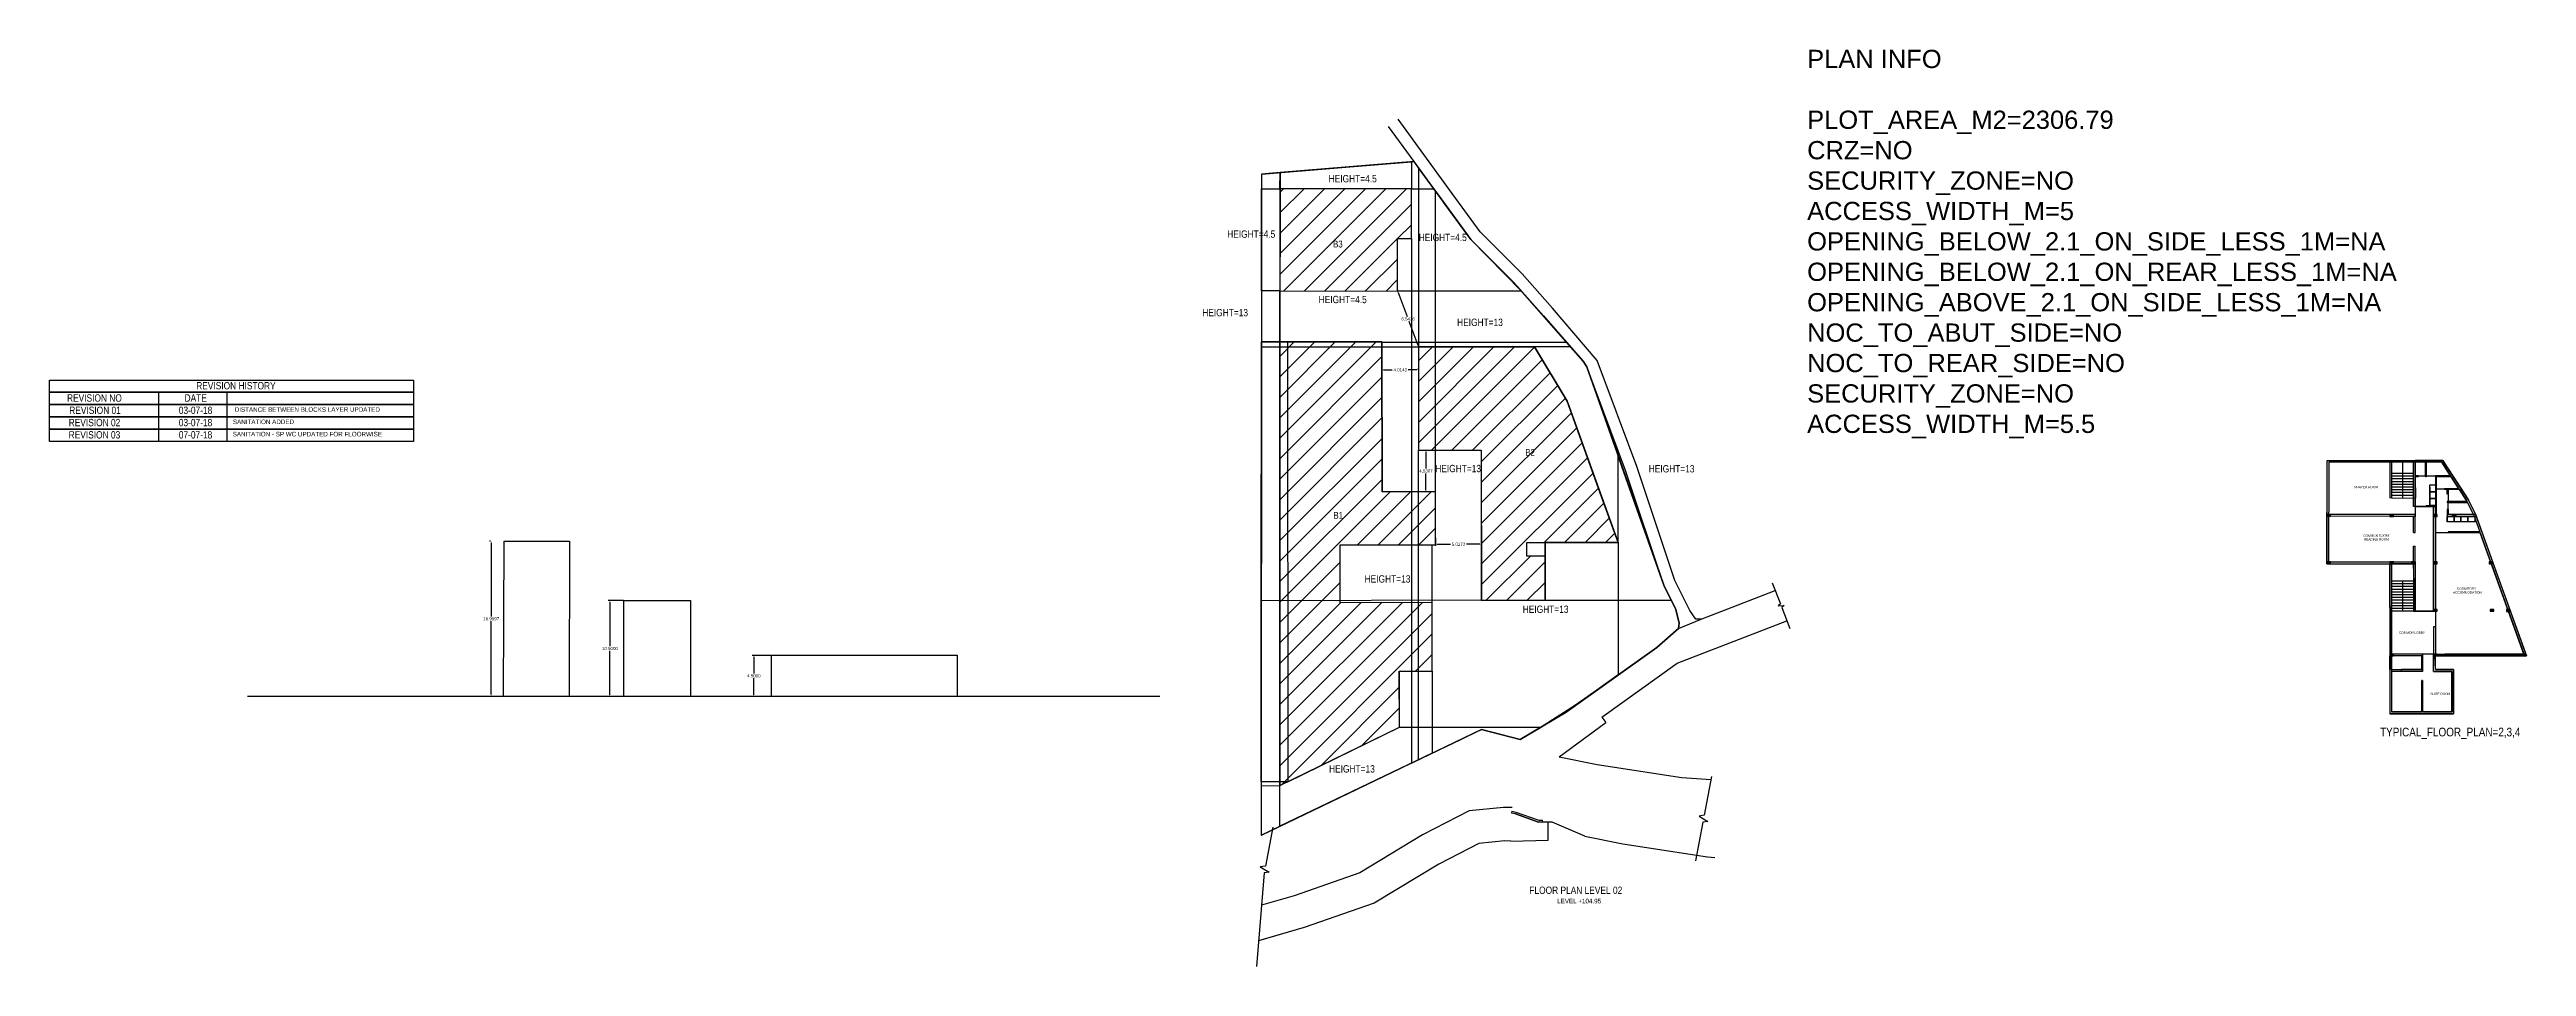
# Model space of a CAD drawing. Header units: metres. Extents: x -705149 to -704678, y -35173 to -35072.
# Drawn here: x -705148.5 to -704876.9, y -35172.8 to -35072.3 of the extents above; entities that cross this region are included whole.
import ezdxf

# ---------------------------------------------------------------- set-up
doc = ezdxf.new("R2010")
doc.units = ezdxf.units.M
doc.header["$LTSCALE"] = 1500
doc.linetypes.add('DASHED2', pattern=[0.375, 0.25, -0.125])
for name, color, linetype in [('BLK_1_HT_OF_BLDG', 7, 'Continuous'), ('BLK_1_LVL_0_BLDG_FOOT_PRINT', 7, 'Continuous'), ('BLK_1_LVL_0_FRONT_YARD', 8, 'Continuous'), ('BLK_1_LVL_0_REAR_YARD', 8, 'Continuous'), ('BLK_1_LVL_0_SIDE_YARD1', 8, 'Continuous'), ('BLK_1_LVL_0_SIDE_YARD2', 8, 'Continuous'), ('BLK_1_LVL_1_BLDG_FOOT_PRINT', 7, 'Continuous'), ('BLK_1_LVL_1_SIDE_YARD1', 8, 'Continuous'), ('BLK_2_FLR_2_BLT_UP_AREA', 7, 'Continuous'), ('BLK_2_FLR_2_SP_WC', 7, 'Continuous'), ('BLK_2_FLR_2_UNITFA', 8, 'Continuous'), ('BLK_2_FLR_2_W_C_BATH', 7, 'Continuous'), ('BLK_2_FLR_2_WASH', 1, 'Continuous'), ('BLK_2_HT_OF_BLDG', 7, 'Continuous'), ('BLK_2_LVL_0_BLDG_FOOT_PRINT', 7, 'Continuous'), ('BLK_2_LVL_0_FRONT_YARD', 8, 'Continuous'), ('BLK_2_LVL_0_REAR_YARD', 8, 'Continuous'), ('BLK_2_LVL_0_SIDE_YARD1', 8, 'Continuous'), ('BLK_2_LVL_0_SIDE_YARD2', 8, 'Continuous'), ('BLK_3_HT_OF_BLDG', 1, 'Continuous'), ('BLK_3_LVL_0_BLDG_FOOT_PRINT', 7, 'Continuous'), ('BLK_3_LVL_0_FRONT_YARD', 8, 'Continuous'), ('BLK_3_LVL_0_REAR_YARD', 8, 'Continuous'), ('BLK_3_LVL_0_SIDE_YARD1', 8, 'Continuous'), ('BLK_3_LVL_0_SIDE_YARD2', 8, 'Continuous'), ('DIST_BETWEEN_BLK_1_BLK_2', 50, 'Continuous'), ('DIST_BETWEEN_BLK_2_BLK_3', 114, 'Continuous'), ('Lines', 7, 'Continuous'), ('PLAN_INFO', 95, 'Continuous'), ('PLOT_BOUNDARY', 70, 'Continuous'), ('WALL', 7, 'Continuous'), ('walls', 50, 'Continuous')]:
    doc.layers.add(name, color=color, linetype=linetype)
doc.styles.add('style4', font='arial.ttf', dxfattribs={"height": 100})
doc.dimstyles.get("Standard").update_dxf_attribs({"dimtxt": 0.35, "dimasz": 0.18, "dimexe": 0.18, "dimexo": 0.0625, "dimgap": 0.09, "dimtad": 0, "dimtih": 1, "dimtoh": 1, "dimdec": 4, "dimzin": 0, "dimdsep": 46, "dimtxsty": 'Standard', "dimcen": 0.09, "dimadec": 0, "dimazin": 0, "dimtfac": 1, "dimtdec": 4, "dimtofl": 0, "dimtmove": 0, "dimatfit": 3, "dimfxl": 1, "dimtolj": 1, "dimtzin": 0, "dimarcsym": 0})

msp = doc.modelspace()

# ---------------------------------------------------------------- texts
at = {"linetype": 'Continuous', "width": 14.9361857, "attachment_point": 1, "style": 'style4'}
for s, insert, char_height in [('\\pi4.51857;{\\fArial Narrow|b0|i0|c0|p34;REVISION NO}', (-705151.14604, -35110.10138, 101), 0.8), ('\\pi6.3052;{\\fArial Narrow|b0|i0|c0|p34;DATE}', (-705140.04212, -35110.10138, 101), 0.8), ('\\pi3.15322;{\\fArial Narrow|b0|i0|c0|p34;REVISION HISTORY}', (-705135.61083, -35108.75453, 101), 0.8), ('\\pi4.70084;{\\fArial Narrow|b0|i0|c0|p34;REVISION 02}', (-705151.14604, -35112.79508, 101), 0.8), ('\\pi4.76141;{\\fArial Narrow|b0|i0|c0|p34;REVISION 01}', (-705151.14604, -35111.44823, 101), 0.8), ('\\pi5.673;{\\fArial Narrow|b0|i0|c0|p34;03-07-18}', (-705140.04212, -35111.44823, 101), 0.8), ('\\pi5.673;{\\fArial Narrow|b0|i0|c0|p34;03-07-18}', (-705140.04212, -35112.79508, 101), 0.8), ('\\pi4.69661;{\\fArial Narrow|b0|i0|c0|p34;SANITATION ADDED}', (-705133.13103, -35112.86525, 101), 0.5), ('\\pi0.85435;{\\fArial Narrow|b0|i0|c0|p34;DISTANCE BETWEEN BLOCKS LAYER UPDATED}', (-705129.08938, -35111.5184, 101), 0.5), ('\\pi4.69838;{\\fArial Narrow|b0|i0|c0|p34;REVISION 03}', (-705151.14604, -35114.14193, 101), 0.8), ('\\pi5.673;{\\fArial Narrow|b0|i0|c0|p34;07-07-18}', (-705140.04212, -35114.14193, 101), 0.8), ('\\pi0.65465;{\\fArial Narrow|b0|i0|c0|p34;SANITATION - SP WC UPDATED FOR FLOORWISE}', (-705129.1158, -35114.2121, 101), 0.5)]:
    msp.add_mtext(s, dxfattribs=dict(at, insert=insert, char_height=char_height))
at = {"layer": 'BLK_1_LVL_0_FRONT_YARD', "linetype": 'Continuous', "insert": (-705013.2366, -35150.76621, 4.90614), "char_height": 0.8, "width": 14.9361857, "attachment_point": 1, "style": 'style4'}
msp.add_mtext('\\pi5.0168;{\\fArial Narrow|b0|i0|c0|p34;HEIGHT=13}', dxfattribs=at)
at = {"layer": 'BLK_1_LVL_0_REAR_YARD', "linetype": 'Continuous', "insert": (-705027.14023, -35100.74025, 4.90614), "char_height": 0.8, "width": 14.9361857, "attachment_point": 1, "style": 'style4'}
msp.add_mtext('\\pi5.0168;{\\fArial Narrow|b0|i0|c0|p34;HEIGHT=13}', dxfattribs=at)
at = {"layer": 'BLK_1_LVL_0_SIDE_YARD2', "linetype": 'Continuous', "insert": (-705009.33106, -35129.93896, 4.90614), "char_height": 0.8, "width": 14.9361857, "attachment_point": 1, "style": 'style4'}
msp.add_mtext('\\pi5.0168;{\\fArial Narrow|b0|i0|c0|p34;HEIGHT=13}', dxfattribs=at)
at = {"layer": 'BLK_2_FLR_2_BLT_UP_AREA', "color": 3, "linetype": 'Continuous', "insert": (-704892.76724, -35146.65377, 101), "char_height": 0.95, "width": 14.9361857, "attachment_point": 1, "style": 'style4'}
msp.add_mtext('\\pi-0.18861;{\\fArial Narrow|b0|i0|c0|p34;TYPICAL_FLOOR_PLAN=2,3,4}', dxfattribs=at)
at = {"layer": 'BLK_2_LVL_0_FRONT_YARD', "linetype": 'Continuous', "insert": (-704991.99242, -35133.2643, 4.90614), "char_height": 0.8, "width": 14.9361857, "attachment_point": 1, "style": 'style4'}
msp.add_mtext('\\pi5.0168;{\\fArial Narrow|b0|i0|c0|p34;HEIGHT=13}', dxfattribs=at)
at = {"layer": 'BLK_2_LVL_0_REAR_YARD', "linetype": 'Continuous', "insert": (-704999.19079, -35101.80522, 101.10816), "char_height": 0.8, "width": 14.9361857, "attachment_point": 1, "style": 'style4'}
msp.add_mtext('\\pi5.0168;{\\fArial Narrow|b0|i0|c0|p34;HEIGHT=13}', dxfattribs=at)
at = {"layer": 'BLK_2_LVL_0_SIDE_YARD1', "linetype": 'Continuous', "insert": (-705001.58557, -35117.83588, 4.90614), "char_height": 0.8, "width": 14.9361857, "attachment_point": 1, "style": 'style4'}
msp.add_mtext('\\pi5.0168;{\\fArial Narrow|b0|i0|c0|p34;HEIGHT=13}', dxfattribs=at)
at = {"layer": 'BLK_2_LVL_0_SIDE_YARD2', "linetype": 'Continuous', "insert": (-704978.1713, -35117.86064, 101.10816), "char_height": 0.8, "width": 14.9361857, "attachment_point": 1, "style": 'style4'}
msp.add_mtext('\\pi5.0168;{\\fArial Narrow|b0|i0|c0|p34;HEIGHT=13}', dxfattribs=at)
at = {"layer": 'BLK_3_LVL_0_FRONT_YARD', "linetype": 'Continuous', "insert": (-705014.24287, -35099.30302, 101.10816), "char_height": 0.8, "width": 14.9361857, "attachment_point": 1, "style": 'style4'}
msp.add_mtext('\\pi4.88665;{\\fArial Narrow|b0|i0|c0|p34;HEIGHT=4.5}', dxfattribs=at)
at = {"layer": 'BLK_3_LVL_0_REAR_YARD', "linetype": 'Continuous', "insert": (-705013.14629, -35086.05275, 101.10816), "char_height": 0.8, "width": 14.9361857, "attachment_point": 1, "style": 'style4'}
msp.add_mtext('\\pi4.88665;{\\fArial Narrow|b0|i0|c0|p34;HEIGHT=4.5}', dxfattribs=at)
at = {"layer": 'BLK_3_LVL_0_SIDE_YARD1', "linetype": 'Continuous', "insert": (-705024.27921, -35092.12997, 101.10816), "char_height": 0.8, "width": 14.9361857, "attachment_point": 1, "style": 'style4'}
msp.add_mtext('\\pi4.88665;{\\fArial Narrow|b0|i0|c0|p34;HEIGHT=4.5}', dxfattribs=at)
at = {"layer": 'BLK_3_LVL_0_SIDE_YARD2', "linetype": 'Continuous', "insert": (-705003.27358, -35092.4952, 197.59896), "char_height": 0.8, "width": 14.9361857, "attachment_point": 1, "style": 'style4'}
msp.add_mtext('\\pi4.88665;{\\fArial Narrow|b0|i0|c0|p34;HEIGHT=4.5}', dxfattribs=at)
at = {"layer": 'PLAN_INFO', "insert": (-704955.78526, -35072.32457, 101), "char_height": 2, "attachment_point": 1}
msp.add_mtext_dynamic_manual_height_columns('{\\fArial Baltic|b0|i0|c0|p34;PLAN INFO\\P\\PPLOT_AREA_M2=2306.79\\PCRZ=NO\\PSECURITY_ZONE=NO\\PACCESS_WIDTH_M=5\\POPENING_BELOW_2.1_ON_SIDE_LESS_1M=NA\\POPENING_BELOW_2.1_ON_REAR_LESS_1M=NA\\POPENING_ABOVE_2.1_ON_SIDE_LESS_1M=NA\\PNOC_TO_ABUT_SIDE=NO\\PNOC_TO_REAR_SIDE=NO\\PSECURITY_ZONE=NO\\PACCESS_WIDTH_M=5.5}', width=19.3624973, gutter_width=12.5, heights=[0], dxfattribs=at)
at = {"layer": 'WALL', "color": 2, "attachment_point": 1, "style": 'style4'}
for s, insert, char_height, width in [('\\pi1.53057;{\\fArial Narrow|b0|i0|c0|p34;\\H0.625x;B3}', (-705009.31022, -35093.24295, 101.10816), 1.2, 4.0076022), ('\\pi1.53288;{\\fArial Narrow|b0|i0|c0|p34;\\H0.625x;B2}', (-704988.2333, -35116.09013, 101.10816), 1.2, 4.0076022), ('\\pi0.64356;{\\fArial Narrow|b0|i0|c0|p34;PRAYER ROOM}', (-704896.40093, -35120.14165, 100.81455), 0.25, 3.3916603), ('\\pi1.58966;{\\fArial Narrow|b0|i0|c0|p34;\\H0.625x;B1}', (-705009.33167, -35122.98857, 101.10816), 1.2, 4.0076022), ('\\pi0.50927;{\\fArial Narrow|b0|i0|c0|p34;COMMON ROOM/\\P\\pi0.57995;READING ROOM}', (-704895.29736, -35125.46586, 100.81455), 0.25, 3.3916603), ('\\pi0.83268;{\\fArial Narrow|b0|i0|c0|p34;DORMITORY  \\P\\pi0.4032;ACCOMMODATION}', (-704885.33702, -35131.27835, 100.8355), 0.25, 3.3916603), ('\\pi0.51822;{\\fArial Narrow|b0|i0|c0|p34;COMMON LOBBY}', (-704891.38685, -35136.0984, 100.81455), 0.25, 3.3916603), ('\\pi0.80608;{\\fArial Narrow|b0|i0|c0|p34;SUITE ROOM}', (-704888.24611, -35142.82706, 100.81455), 0.25, 3.3916603), ('\\pi2.43699;{\\fArial Narrow|b0|i0|c0|p34;FLOOR PLAN LEVEL 02\\P\\pi5.486;\\H0.625x;LEVEL +104.95}', (-704988.68829, -35164.07601, 101.10816), 0.8, 14.9361857)]:
    msp.add_mtext(s, dxfattribs=dict(at, insert=insert, char_height=char_height, width=width))

# ---------------------------------------------------------------- blocks, each defined once
blk = doc.blocks.new('*D40')
at = {"layer": 'BLK_1_HT_OF_BLDG', "color": 0, "lineweight": -2, "transparency": 16777216}
for p, q in [((-705100.18, -35126.21), (-705100.29, -35126.21)), ((-705100.11, -35126.39), (-705100.11, -35134.45)), ((-705100.11, -35143.03), (-705100.11, -35134.98)), ((-705105.6, -35143.21), (-705099.93, -35143.21))]:
    blk.add_line(p, q, dxfattribs=at)
at = {"layer": 'BLK_1_HT_OF_BLDG', "color": 0, "transparency": 16777216}
for points in [[(-705100.14, -35126.39), (-705100.08, -35126.39), (-705100.11, -35126.21)], [(-705100.14, -35143.03), (-705100.08, -35143.03), (-705100.11, -35143.21)]]:
    blk.add_solid(points, dxfattribs=at)
at = {"layer": 'Defpoints', "color": 0, "transparency": 16777216}
for p in [(-705100.11, -35126.21), (-705105.66, -35143.21), (-705100.11, -35143.21)]:
    blk.add_point(p, dxfattribs=at)
at = {"layer": 'BLK_1_HT_OF_BLDG', "color": 0, "transparency": 16777216, "insert": (-705100.11, -35134.71), "char_height": 0.35, "attachment_point": 5}
blk.add_mtext('\\A1;16.9997', dxfattribs=at)
blk = doc.blocks.new('*D41')
at = {"layer": 'BLK_2_HT_OF_BLDG', "color": 0, "linetype": 'Continuous', "lineweight": -2, "transparency": 16777216}
for p, q in [((-705085.61, -35132.72), (-705087.27, -35132.72)), ((-705087.09, -35132.9), (-705087.09, -35137.7)), ((-705087.09, -35143.04), (-705087.09, -35138.23)), ((-705085.61, -35143.22), (-705087.27, -35143.22))]:
    blk.add_line(p, q, dxfattribs=at)
at = {"layer": 'BLK_2_HT_OF_BLDG', "color": 0, "linetype": 'Continuous', "transparency": 16777216}
for points in [[(-705087.12, -35132.9), (-705087.06, -35132.9), (-705087.09, -35132.72)], [(-705087.12, -35143.04), (-705087.06, -35143.04), (-705087.09, -35143.22)]]:
    blk.add_solid(points, dxfattribs=at)
at = {"layer": 'Defpoints', "color": 0, "linetype": 'Continuous', "transparency": 16777216}
for p in [(-705085.55, -35132.72), (-705087.09, -35143.22), (-705085.55, -35143.22)]:
    blk.add_point(p, dxfattribs=at)
at = {"layer": 'BLK_2_HT_OF_BLDG', "color": 0, "linetype": 'Continuous', "transparency": 16777216, "insert": (-705087.09, -35137.97), "char_height": 0.35, "attachment_point": 5}
blk.add_mtext('\\A1;10.5000', dxfattribs=at)
blk = doc.blocks.new('*D42')
at = {"layer": 'BLK_3_HT_OF_BLDG', "color": 0, "linetype": 'Continuous', "lineweight": -2, "transparency": 16777216}
for p, q in [((-705069.44, -35138.72), (-705071.48, -35138.72)), ((-705071.3, -35138.9), (-705071.3, -35140.7)), ((-705069.44, -35143.22), (-705071.48, -35143.22)), ((-705071.3, -35143.04), (-705071.3, -35141.23))]:
    blk.add_line(p, q, dxfattribs=at)
at = {"layer": 'BLK_3_HT_OF_BLDG', "color": 0, "linetype": 'Continuous', "transparency": 16777216}
for points in [[(-705071.33, -35138.9), (-705071.27, -35138.9), (-705071.3, -35138.72)], [(-705071.33, -35143.04), (-705071.27, -35143.04), (-705071.3, -35143.22)]]:
    blk.add_solid(points, dxfattribs=at)
at = {"layer": 'Defpoints', "color": 0, "linetype": 'Continuous', "transparency": 16777216}
for p in [(-705069.37, -35138.72), (-705071.3, -35143.22), (-705069.37, -35143.22)]:
    blk.add_point(p, dxfattribs=at)
at = {"layer": 'BLK_3_HT_OF_BLDG', "color": 0, "linetype": 'Continuous', "transparency": 16777216, "insert": (-705071.3, -35140.97), "char_height": 0.35, "attachment_point": 5}
blk.add_mtext('\\A1;4.5000', dxfattribs=at)
blk = doc.blocks.new('*D43')
at = {"layer": 'Defpoints', "color": 0, "linetype": 'Continuous', "transparency": 16777216}
for p in [(-705002.42, -35107.41), (-704998.4, -35107.42, 0.11), (-704998.4, -35107.42)]:
    blk.add_point(p, dxfattribs=at)
at = {"layer": 'DIST_BETWEEN_BLK_1_BLK_2', "color": 0, "linetype": 'Continuous', "lineweight": -2, "transparency": 16777216}
for p, q in [((-705002.42, -35107.48), (-705002.42, -35107.6)), ((-705002.24, -35107.42), (-705001.29, -35107.42)), ((-704998.58, -35107.42), (-704999.53, -35107.42)), ((-704998.4, -35107.36), (-704998.4, -35107.24))]:
    blk.add_line(p, q, dxfattribs=at)
at = {"layer": 'DIST_BETWEEN_BLK_1_BLK_2', "color": 0, "linetype": 'Continuous', "transparency": 16777216}
for points in [[(-705002.24, -35107.39), (-705002.24, -35107.45), (-705002.42, -35107.42)], [(-704998.58, -35107.39), (-704998.58, -35107.45), (-704998.4, -35107.42)]]:
    blk.add_solid(points, dxfattribs=at)
at = {"layer": 'DIST_BETWEEN_BLK_1_BLK_2', "color": 0, "linetype": 'Continuous', "transparency": 16777216, "insert": (-705000.41, -35107.42), "char_height": 0.35, "attachment_point": 5}
blk.add_mtext('\\A1;4.0143', dxfattribs=at)
blk = doc.blocks.new('*D44')
at = {"layer": 'Defpoints', "color": 0, "linetype": 'Continuous', "transparency": 16777216}
for p in [(-705000.71, -35098.78, 0.11), (-704998.4, -35104.9, 0.11), (-704998.4, -35104.9)]:
    blk.add_point(p, dxfattribs=at)
at = {"layer": 'DIST_BETWEEN_BLK_2_BLK_3', "color": 0, "linetype": 'Continuous', "lineweight": -2, "transparency": 16777216}
for p, q in [((-705000.65, -35098.75), (-705000.54, -35098.71)), ((-705000.65, -35098.95), (-704999.65, -35101.57)), ((-704998.46, -35104.73), (-704999.45, -35102.1)), ((-704998.34, -35104.88), (-704998.23, -35104.84))]:
    blk.add_line(p, q, dxfattribs=at)
at = {"layer": 'DIST_BETWEEN_BLK_2_BLK_3', "color": 0, "linetype": 'Continuous', "transparency": 16777216}
for points in [[(-705000.62, -35098.93), (-705000.68, -35098.96), (-705000.71, -35098.78)], [(-704998.43, -35104.72), (-704998.49, -35104.74), (-704998.4, -35104.9)]]:
    blk.add_solid(points, dxfattribs=at)
at = {"layer": 'DIST_BETWEEN_BLK_2_BLK_3', "color": 0, "linetype": 'Continuous', "transparency": 16777216, "insert": (-704999.55, -35101.84), "char_height": 0.35, "attachment_point": 5}
blk.add_mtext('\\A1;6.5476', dxfattribs=at)
blk = doc.blocks.new('*D46')
at = {"layer": 'Defpoints', "color": 0, "linetype": 'Continuous', "transparency": 16777216}
for p in [(-704998.43, -35116.24, 0.11), (-704998.43, -35120.77), (-704997.59, -35120.77)]:
    blk.add_point(p, dxfattribs=at)
at = {"layer": 'DIST_BETWEEN_BLK_1_BLK_2', "color": 0, "linetype": 'Continuous', "lineweight": -2, "transparency": 16777216}
for p, q in [((-704998.36, -35116.24), (-704997.41, -35116.24)), ((-704997.59, -35116.42), (-704997.59, -35118.24)), ((-704997.59, -35120.59), (-704997.59, -35118.77)), ((-704998.36, -35120.77), (-704997.41, -35120.77))]:
    blk.add_line(p, q, dxfattribs=at)
at = {"layer": 'DIST_BETWEEN_BLK_1_BLK_2', "color": 0, "linetype": 'Continuous', "transparency": 16777216}
for points in [[(-704997.62, -35116.42), (-704997.56, -35116.42), (-704997.59, -35116.24)], [(-704997.62, -35120.59), (-704997.56, -35120.59), (-704997.59, -35120.77)]]:
    blk.add_solid(points, dxfattribs=at)
at = {"layer": 'DIST_BETWEEN_BLK_1_BLK_2', "color": 0, "linetype": 'Continuous', "transparency": 16777216, "insert": (-704997.59, -35118.5), "char_height": 0.35, "attachment_point": 5}
blk.add_mtext('\\A1;4.5307', dxfattribs=at)
blk = doc.blocks.new('*D47')
at = {"layer": 'Defpoints', "color": 0, "linetype": 'Continuous', "transparency": 16777216}
for p in [(-704996.54, -35125.79, 0.11), (-704991.52, -35125.79), (-704991.52, -35126.54)]:
    blk.add_point(p, dxfattribs=at)
at = {"layer": 'DIST_BETWEEN_BLK_1_BLK_2', "color": 0, "linetype": 'Continuous', "lineweight": -2, "transparency": 16777216}
for p, q in [((-704996.54, -35125.85), (-704996.54, -35126.72)), ((-704996.36, -35126.54), (-704994.91, -35126.54)), ((-704991.7, -35126.54), (-704993.15, -35126.54)), ((-704991.52, -35125.85), (-704991.52, -35126.72))]:
    blk.add_line(p, q, dxfattribs=at)
at = {"layer": 'DIST_BETWEEN_BLK_1_BLK_2', "color": 0, "linetype": 'Continuous', "transparency": 16777216}
for points in [[(-704996.36, -35126.51), (-704996.36, -35126.57), (-704996.54, -35126.54)], [(-704991.7, -35126.51), (-704991.7, -35126.57), (-704991.52, -35126.54)]]:
    blk.add_solid(points, dxfattribs=at)
at = {"layer": 'DIST_BETWEEN_BLK_1_BLK_2', "color": 0, "linetype": 'Continuous', "transparency": 16777216, "insert": (-704994.03, -35126.54), "char_height": 0.35, "attachment_point": 5}
blk.add_mtext('\\A1;5.0173', dxfattribs=at)

# ---------------------------------------------------------------- dimensions: what is measured, and where the dimension line sits
at = {"layer": 'BLK_1_HT_OF_BLDG'}
dim = msp.add_linear_dim(base=(-705100.11471, -35143.21138, 101), p1=(-705100.11471, -35126.21171, 101), p2=(-705105.66027, -35143.21138, 101), angle=90, dimstyle='Standard', dxfattribs=at)
dim.commit()
dim.dimension.update_dxf_attribs({"geometry": '*D40', "text_midpoint": (-705100.11471, -35134.71155, 101)})
at = {"layer": 'BLK_2_HT_OF_BLDG', "linetype": 'Continuous'}
dim = msp.add_linear_dim(base=(-705087.09256, -35143.2168, 101), p1=(-705085.55007, -35132.7168, 101), p2=(-705085.55007, -35143.2168, 101), angle=90, dimstyle='Standard', dxfattribs=at)
dim.commit()
dim.dimension.update_dxf_attribs({"geometry": '*D41', "text_midpoint": (-705087.09256, -35137.9668, 101)})
at = {"layer": 'BLK_3_HT_OF_BLDG', "linetype": 'Continuous'}
dim = msp.add_linear_dim(base=(-705071.29912, -35143.2168, 101), p1=(-705069.37412, -35138.7168, 101), p2=(-705069.37412, -35143.2168, 101), angle=90, dimstyle='Standard', dxfattribs=at)
dim.commit()
dim.dimension.update_dxf_attribs({"geometry": '*D42', "text_midpoint": (-705071.29912, -35140.9668, 101)})
at = {"layer": 'DIST_BETWEEN_BLK_1_BLK_2', "linetype": 'Continuous'}
for base, p1, p2, picture, middle in [((-704998.40182, -35107.42424, 101), (-705002.4161, -35107.41344, 101), (-704998.40182, -35107.42425, 101.10816), '*D43', (-705000.40896, -35107.42424, 101)), ((-704991.51971, -35126.53606, 101), (-704996.53698, -35125.78515, 101.10816), (-704991.51971, -35125.78543, 101), '*D47', (-704994.02835, -35126.53606, 101))]:
    dim = msp.add_linear_dim(base=base, p1=p1, p2=p2, dimstyle='Standard', dxfattribs=at)
    dim.commit()
    dim.dimension.update_dxf_attribs({"geometry": picture, "text_midpoint": middle})
dim = msp.add_linear_dim(base=(-704997.59486, -35120.76907, 101), p1=(-704998.42556, -35116.23838, 101.10816), p2=(-704998.42585, -35120.76907, 101), angle=90, dimstyle='Standard', dxfattribs=at)
dim.commit()
dim.dimension.update_dxf_attribs({"geometry": '*D46', "text_midpoint": (-704997.59486, -35118.50373, 101)})
at = {"layer": 'DIST_BETWEEN_BLK_2_BLK_3', "linetype": 'Continuous'}
dim = msp.add_aligned_dim(p1=(-705000.71265, -35098.77669, 101.10816), p2=(-704998.39502, -35104.90042, 101.10816), distance=0, dimstyle='Standard', dxfattribs=at)
dim.commit()
dim.dimension.update_dxf_attribs({"geometry": '*D44', "text_midpoint": (-704999.55384, -35101.83856, 101)})

# ---------------------------------------------------------------- hatches: boundary and pattern name
at = {"linetype": 'Continuous'}
h = msp.add_hatch(dxfattribs=at)
h.set_pattern_fill('ANSI31', color=4, scale=0.5)
h.set_pattern_definition([(45, (-704311.2091, -35137.6589), (-1.122532, 1.122532), [])])
h.paths.add_polyline_path([(-705013.63226, -35104.3401), (-705013.61012, -35153.00607), (-705000.50819, -35146.61244), (-705000.51812, -35140.44141), (-704996.91412, -35140.44327), (-704996.92031, -35132.93727), (-705006.99772, -35132.95911), (-705007.00773, -35126.58382), (-704996.53144, -35126.59967), (-704996.54933, -35120.74003), (-705002.41028, -35120.77961), (-705002.41721, -35104.35134)])
h.paths.add_polyline_path([(-704998.39502, -35104.90042), (-704998.42779, -35116.23838), (-704996.54965, -35116.23851), (-704991.51918, -35116.23883), (-704991.52009, -35132.6865), (-704984.52009, -35132.6865), (-704984.52009, -35127.83854), (-704986.52006, -35127.83837), (-704986.51667, -35126.33819), (-704976.52778, -35126.3376), (-704978.323, -35121.35107), (-704982.10737, -35110.83934), (-704985.69809, -35104.90042)])
h.paths.add_polyline_path([(-705013.60284, -35087.56192), (-705013.63481, -35098.73973), (-705000.71265, -35098.77669), (-705000.71279, -35094.52391), (-705000.71248, -35093.0231), (-704999.19079, -35093.02305), (-704999.19097, -35087.56145)])
at = {"layer": 'walls', "linetype": 'Continuous'}
h = msp.add_hatch(color=3, dxfattribs=at)
h.dxf.hatch_style = 1
h.paths.add_polyline_path([(-704898.78216, -35123.46371), (-704898.38216, -35123.46371), (-704898.38216, -35123.26371), (-704898.78216, -35123.26371)])
h = msp.add_hatch(color=3, dxfattribs=at)
h.dxf.hatch_style = 1
h.paths.add_polyline_path([(-704891.88819, -35123.48363), (-704891.48819, -35123.48363), (-704891.48819, -35123.28363), (-704891.88819, -35123.28363)])
h = msp.add_hatch(color=3, dxfattribs=at)
h.dxf.hatch_style = 1
h.paths.add_polyline_path([(-704887.08821, -35123.48393), (-704886.68821, -35123.48393), (-704886.68821, -35123.28393), (-704887.08821, -35123.28393)])
h = msp.add_hatch(color=3, dxfattribs=at)
h.dxf.hatch_style = 1
h.paths.add_polyline_path([(-704885.00077, -35123.48409), (-704884.60077, -35123.48409), (-704884.60077, -35123.28409), (-704885.00077, -35123.28409)])
h = msp.add_hatch(color=3, dxfattribs=at)
h.dxf.hatch_style = 1
h.paths.add_polyline_path([(-704898.79674, -35128.66318), (-704898.39674, -35128.66318), (-704898.39674, -35128.46318), (-704898.79674, -35128.46318)])
h = msp.add_hatch(color=3, dxfattribs=at)
h.dxf.hatch_style = 1
h.paths.add_polyline_path([(-704891.88819, -35128.68314), (-704891.48819, -35128.68314), (-704891.48819, -35128.48314), (-704891.88819, -35128.48314)])
h = msp.add_hatch(color=3, dxfattribs=at)
h.dxf.hatch_style = 1
h.paths.add_polyline_path([(-704889.48821, -35128.68333), (-704889.08821, -35128.68333), (-704889.08821, -35128.48333), (-704889.48821, -35128.48333)])
h = msp.add_hatch(color=3, dxfattribs=at)
h.dxf.hatch_style = 1
h.paths.add_polyline_path([(-704887.08821, -35128.68345), (-704886.68821, -35128.68345), (-704886.68821, -35128.48345), (-704887.08821, -35128.48345)])
h = msp.add_hatch(color=3, dxfattribs=at)
h.dxf.hatch_style = 1
h.paths.add_polyline_path([(-704881.00423, -35128.68387), (-704880.60423, -35128.68387), (-704880.60423, -35128.48387), (-704881.00423, -35128.48387)])
h = msp.add_hatch(color=3, dxfattribs=at)
h.dxf.hatch_style = 1
h.paths.add_polyline_path([(-704891.68868, -35133.88315), (-704891.68868, -35133.48315), (-704891.88868, -35133.48315), (-704891.88868, -35133.88315)])
h = msp.add_hatch(color=3, dxfattribs=at)
h.dxf.hatch_style = 1
h.paths.add_polyline_path([(-704887.08868, -35133.88423), (-704886.68868, -35133.88423), (-704886.68868, -35133.68423), (-704887.08868, -35133.68423)])
h = msp.add_hatch(color=3, dxfattribs=at)
h.dxf.hatch_style = 1
h.paths.add_polyline_path([(-704880.89338, -35133.88385), (-704880.49338, -35133.88385), (-704880.49338, -35133.68385), (-704880.89338, -35133.68385)])
h = msp.add_hatch(color=3, dxfattribs=at)
h.dxf.hatch_style = 1
h.paths.add_polyline_path([(-704879.09275, -35133.89539), (-704878.65601, -35133.89539), (-704878.72801, -35133.69539), (-704879.09275, -35133.69539)])
h = msp.add_hatch(color=3, dxfattribs=at)
h.dxf.hatch_style = 1
h.paths.add_polyline_path([(-704891.88916, -35138.78267), (-704891.48916, -35138.78267), (-704891.48916, -35138.58267), (-704891.88916, -35138.58267)])
h = msp.add_hatch(color=3, dxfattribs=at)
h.dxf.hatch_style = 1
h.paths.add_polyline_path([(-704887.08912, -35138.78244), (-704886.68912, -35138.78244), (-704886.68912, -35138.58244), (-704887.08912, -35138.58244)])
h = msp.add_hatch(color=3, dxfattribs=at)
h.dxf.hatch_style = 1
h.paths.add_polyline_path([(-704884.88913, -35138.78212), (-704884.48913, -35138.78212), (-704884.48913, -35138.58212), (-704884.88913, -35138.58212)])
h = msp.add_hatch(color=3, dxfattribs=at)
h.dxf.hatch_style = 1
h.paths.add_polyline_path([(-704880.89295, -35138.78215), (-704880.49295, -35138.78215), (-704880.49295, -35138.58215), (-704880.89295, -35138.58215)])
h = msp.add_hatch(color=3, dxfattribs=at)
h.dxf.hatch_style = 1
h.paths.add_polyline_path([(-704877.33354, -35138.78191), (-704876.89679, -35138.78191), (-704876.9688, -35138.58191), (-704877.33354, -35138.58191)])

# ---------------------------------------------------------------- linework, layer by layer
at = {"linetype": 'Continuous'}
msp.add_line((-705026.77594, -35143.2168, 101), (-705126.82476, -35143.2168, 101), dxfattribs=at)
at = {"linetype": 'Continuous', "elevation": 101}
for points in [[(-705098.70269, -35126.21714), (-705091.50441, -35126.21714), (-705091.545, -35143.2168), (-705098.74328, -35143.2168)], [(-705085.55007, -35132.7168), (-705078.24623, -35132.7168), (-705078.24623, -35143.2168), (-705085.55007, -35143.2168)], [(-705069.37412, -35138.7168), (-705049.02237, -35138.7168), (-705049.02237, -35143.2168), (-705069.37412, -35143.2168)]]:
    msp.add_lwpolyline(points, close=True, dxfattribs=at)
at = {"layer": 'BLK_1_LVL_0_BLDG_FOOT_PRINT', "color": 1, "linetype": 'Continuous', "elevation": 101.39694}
msp.add_lwpolyline([(-705013.63226, -35104.3401), (-705013.61012, -35153.00607), (-705000.50819, -35146.61244), (-705000.51812, -35140.44141), (-704996.91412, -35140.44327), (-704996.92031, -35132.93727), (-705006.99772, -35132.95911), (-705007.00773, -35126.58382), (-704996.53144, -35126.59967), (-704996.54933, -35120.74003), (-705002.41028, -35120.77961), (-705002.41721, -35104.35134)], close=True, dxfattribs=at)
msp.add_lwpolyline([(-705013.63226, -35104.3401), (-705013.61012, -35153.00607), (-705000.50819, -35146.61244), (-705000.51812, -35140.44141), (-704996.91412, -35140.44327), (-704996.92031, -35132.93727), (-705006.99772, -35132.95911), (-705007.00773, -35126.58382), (-704996.53144, -35126.59967), (-704996.54933, -35120.74003), (-705002.41028, -35120.77961), (-705002.41721, -35104.35134)], close=True, dxfattribs=at)
at = {"layer": 'BLK_1_LVL_0_FRONT_YARD', "linetype": 'Continuous', "elevation": 101.10816}
msp.add_lwpolyline([(-705013.6081, -35157.44871), (-705013.61012, -35153.00607), (-705000.50824, -35146.61247), (-705000.505, -35140.45779), (-704996.91412, -35140.46323), (-704996.90579, -35149.43903)], close=True, dxfattribs=at)
at = {"layer": 'BLK_1_LVL_0_REAR_YARD', "linetype": 'Continuous', "elevation": 101.39694}
msp.add_lwpolyline([(-705013.59776, -35085.78647), (-705013.63225, -35104.35608), (-705002.41721, -35104.35134), (-705002.41027, -35120.79597), (-704996.54933, -35120.7564), (-704996.54933, -35087.79266), (-704998.88108, -35084.58624)], close=True, dxfattribs=at)
at = {"layer": 'BLK_1_LVL_0_SIDE_YARD1', "linetype": 'Continuous', "elevation": 101.10816}
msp.add_lwpolyline([(-705013.61012, -35153.00607), (-705013.63226, -35104.34466), (-705015.63707, -35104.35618), (-705015.65488, -35153.02669)], close=True, dxfattribs=at)
at = {"layer": 'BLK_1_LVL_0_SIDE_YARD2', "linetype": 'Continuous', "elevation": 101}
msp.add_lwpolyline([(-705000.50818, -35146.62881), (-705000.51811, -35140.45779), (-704996.92414, -35140.45964), (-704996.91412, -35132.98362), (-704996.91491, -35126.59892), (-704996.53143, -35126.61605), (-704996.54933, -35120.7564), (-705002.41124, -35120.79597), (-705002.41721, -35104.36771), (-704982.17285, -35104.38877), (-704980.35825, -35106.45425), (-704979.96104, -35107.06773), (-704972.2943, -35128.69232), (-704971.51619, -35131.01268), (-704970.20107, -35133.68249), (-704969.81645, -35135.20819), (-704969.89634, -35135.78178), (-704972.28721, -35137.84773), (-704979.36438, -35142.89711), (-704980.79225, -35143.91587), (-704985.03109, -35146.62881)], close=True, dxfattribs=at)
at = {"layer": 'BLK_1_LVL_1_BLDG_FOOT_PRINT', "color": 1, "linetype": 'Continuous', "elevation": 101.39694}
msp.add_lwpolyline([(-705012.7689, -35104.3397), (-705012.74694, -35152.60121), (-705000.50824, -35146.61247), (-705000.51814, -35140.44141), (-704996.91415, -35140.44327), (-704996.92034, -35132.93727), (-705006.99774, -35132.95911), (-705007.00775, -35126.58382), (-704996.53146, -35126.59967), (-704996.54936, -35120.74003), (-705002.4103, -35120.77961), (-705002.41724, -35104.35134)], close=True, dxfattribs=at)
at = {"layer": 'BLK_1_LVL_1_SIDE_YARD1', "linetype": 'Continuous', "elevation": 101.28879}
msp.add_lwpolyline([(-705015.63689, -35104.35618), (-705012.7689, -35104.3397), (-705012.74695, -35152.58485), (-705015.65472, -35152.60516)], close=True, dxfattribs=at)
at = {"layer": 'BLK_2_FLR_2_BLT_UP_AREA', "color": 6, "linetype": 'Continuous', "elevation": 100.81455}
msp.add_lwpolyline([(-704898.76403, -35117.34474), (-704889.08477, -35117.34474), (-704889.08477, -35123.28365), (-704898.76403, -35123.28365)], close=True, dxfattribs=at)
at = {"layer": 'BLK_2_FLR_2_BLT_UP_AREA', "color": 3, "linetype": 'Continuous'}
for points, elevation in [([(-704891.88823, -35128.68314), (-704891.8891, -35145.13081), (-704884.8891, -35145.13081), (-704884.8891, -35140.28268), (-704886.88907, -35140.28268), (-704886.96388, -35138.7825), (-704876.89679, -35138.78191), (-704882.45479, -35123.28365), (-704883.2967, -35121.645), (-704886.08565, -35117.34474), (-704889.08726, -35117.34474), (-704889.08726, -35117.54474), (-704889.08726, -35122.38365), (-704887.08764, -35122.38437), (-704887.08764, -35133.88423), (-704889.08868, -35133.88272), (-704889.28821, -35128.68333)], 100.75981), ([(-704898.78141, -35123.27768), (-704898.7968, -35128.6827), (-704889.08821, -35128.6827), (-704889.08868, -35133.88272), (-704887.08868, -35133.88431), (-704887.08455, -35122.38437), (-704889.08726, -35122.38365), (-704889.10464, -35123.27768)], 100.81455)]:
    msp.add_lwpolyline(points, close=True, dxfattribs=dict(at, elevation=elevation))
at = {"layer": 'BLK_2_FLR_2_SP_WC', "linetype": 'Continuous', "elevation": 100.74778}
msp.add_lwpolyline([(-704888.38912, -35138.7817), (-704891.6891, -35138.7817), (-704891.6891, -35140.28285), (-704888.38912, -35140.28285)], close=True, dxfattribs=at)
at = {"layer": 'BLK_2_FLR_2_UNITFA', "color": 3, "linetype": 'Continuous'}
for points, elevation in [([(-704881.96892, -35125.28365), (-704885.48469, -35125.28365), (-704886.8879, -35125.28362), (-704886.88907, -35135.58244), (-704886.88912, -35138.58244), (-704877.18136, -35138.58191), (-704878.02663, -35136.23403), (-704878.86858, -35133.89539)], 101.05474), ([(-704888.28906, -35140.48268), (-704891.6891, -35140.48268), (-704891.6891, -35144.93081), (-704888.38906, -35144.91655), (-704888.38906, -35141.48268), (-704888.28906, -35141.48268), (-704888.28906, -35144.93081), (-704885.08914, -35144.92884), (-704885.08987, -35140.48268), (-704887.08906, -35140.48268), (-704887.08906, -35138.78244), (-704887.08906, -35138.58267), (-704888.28913, -35138.58267)], 100.98796)]:
    msp.add_lwpolyline(points, close=True, dxfattribs=dict(at, elevation=elevation))
at = {"layer": 'BLK_2_FLR_2_W_C_BATH', "linetype": 'Continuous'}
for points, elevation in [([(-704889.08477, -35119.04474), (-704887.98721, -35119.04474), (-704887.98721, -35117.54474), (-704889.08477, -35117.54474)], 100.81455), ([(-704887.88721, -35117.54312), (-704887.88721, -35119.04474), (-704886.88657, -35119.04207), (-704885.20981, -35119.04474), (-704886.17616, -35117.54474)], 100.81455), ([(-704885.14538, -35119.14474), (-704886.78653, -35119.14238), (-704886.78597, -35120.46199), (-704885.88598, -35120.44474), (-704884.30787, -35120.44474)], 100.81455), ([(-704885.48538, -35120.54474), (-704885.48538, -35121.84474), (-704883.42037, -35121.84474), (-704883.47555, -35121.73453), (-704884.24345, -35120.54474)], 100.81455), ([(-704885.48477, -35123.28365), (-704885.48477, -35121.94474), (-704883.37031, -35121.94474), (-704882.70004, -35123.28365)], 101.03677)]:
    msp.add_lwpolyline(points, close=True, dxfattribs=dict(at, elevation=elevation))
at = {"layer": 'BLK_2_FLR_2_WASH', "linetype": 'Continuous'}
for points, elevation in [([(-704886.88579, -35120.01866), (-704886.88579, -35120.77366), (-704887.48579, -35120.77366), (-704887.48579, -35120.01866)], 101.00192), ([(-704886.88547, -35120.77366), (-704886.88547, -35121.52865), (-704887.48547, -35121.52865), (-704887.48547, -35120.77366)], 101.00192), ([(-704886.88515, -35121.52865), (-704886.88515, -35122.28365), (-704887.48515, -35122.28365), (-704887.48515, -35121.52865)], 101.00191), ([(-704884.83042, -35124.08365), (-704885.58542, -35124.08365), (-704885.58542, -35123.48365), (-704884.83042, -35123.48365)], 100.85984), ([(-704884.07628, -35124.08365), (-704884.83127, -35124.08365), (-704884.83127, -35123.48365), (-704884.07628, -35123.48365)], 100.7559), ([(-704883.32213, -35124.08365), (-704884.07713, -35124.08365), (-704884.07713, -35123.48365), (-704883.32213, -35123.48365)], 100.65195), ([(-704882.56799, -35124.08365), (-704883.32299, -35124.08365), (-704883.32299, -35123.48365), (-704882.56799, -35123.48365)], 100.54801)]:
    msp.add_lwpolyline(points, close=True, dxfattribs=dict(at, elevation=elevation))
at = {"layer": 'BLK_2_LVL_0_BLDG_FOOT_PRINT', "color": 1, "linetype": 'Continuous', "elevation": 101.10816}
msp.add_lwpolyline([(-704998.39502, -35104.90042), (-704998.42779, -35116.23838), (-704996.54965, -35116.23851), (-704991.51918, -35116.23883), (-704991.52009, -35132.6865), (-704984.52009, -35132.6865), (-704984.52009, -35127.83854), (-704986.52006, -35127.83837), (-704986.51667, -35126.33819), (-704976.52778, -35126.3376), (-704978.323, -35121.35107), (-704982.10737, -35110.83934), (-704985.69809, -35104.90042)], close=True, dxfattribs=at)
at = {"layer": 'BLK_2_LVL_0_FRONT_YARD', "linetype": 'Continuous', "elevation": 101}
msp.add_lwpolyline([(-704976.50863, -35140.85961), (-704982.22013, -35144.93462), (-704987.2433, -35147.96213), (-704991.48486, -35146.83387), (-704998.42779, -35150.17045), (-704998.42556, -35116.23838), (-704991.51918, -35116.23883), (-704991.52009, -35132.6865), (-704984.52009, -35132.68608), (-704984.52047, -35126.33807), (-704976.52778, -35126.3376)], close=True, dxfattribs=at)
at = {"layer": 'BLK_2_LVL_0_REAR_YARD', "linetype": 'Continuous', "elevation": 101.10816}
msp.add_lwpolyline([(-704998.39502, -35085.25621), (-704998.39502, -35104.90042), (-704985.69809, -35104.90042), (-704982.10737, -35110.83934), (-704976.52778, -35126.3376), (-704976.52778, -35116.75148), (-704979.96104, -35107.06773), (-704980.35825, -35106.45425), (-704987.55713, -35098.28732), (-704992.66453, -35093.13469)], close=True, dxfattribs=at)
at = {"layer": 'BLK_2_LVL_0_SIDE_YARD1', "linetype": 'Continuous', "elevation": 101.10816}
msp.add_lwpolyline([(-705015.63727, -35104.90039), (-704998.39502, -35104.90042), (-704998.42556, -35116.23838), (-704991.51918, -35116.23876), (-704991.51821, -35132.6865), (-705015.64745, -35132.72644)], close=True, dxfattribs=at)
at = {"layer": 'BLK_2_LVL_0_SIDE_YARD2', "linetype": 'Continuous', "elevation": 101.10816}
msp.add_lwpolyline([(-704981.72334, -35104.90042), (-704985.69809, -35104.90042), (-704982.10737, -35110.83934), (-704976.52778, -35126.3376), (-704984.52047, -35126.33807), (-704984.52009, -35132.6865), (-704970.69169, -35132.6865), (-704971.51619, -35131.01268), (-704979.96104, -35107.06773), (-704980.35825, -35106.45425)], close=True, dxfattribs=at)
at = {"layer": 'BLK_3_LVL_0_BLDG_FOOT_PRINT', "color": 1, "linetype": 'Continuous', "elevation": 101.39694}
msp.add_lwpolyline([(-705013.60284, -35087.56192), (-705013.63481, -35098.73973), (-705000.71265, -35098.77669), (-705000.71279, -35094.52391), (-705000.71248, -35093.0231), (-704999.19079, -35093.02305), (-704999.19097, -35087.56145)], close=True, dxfattribs=at)
at = {"layer": 'BLK_3_LVL_0_FRONT_YARD', "linetype": 'Continuous', "elevation": 101.10816}
msp.add_lwpolyline([(-705013.6081, -35157.44871), (-705013.63481, -35098.73973), (-705000.71265, -35098.77669), (-705000.71284, -35093.0231), (-704999.19079, -35093.02305), (-704999.19079, -35150.54203)], close=True, dxfattribs=at)
at = {"layer": 'BLK_3_LVL_0_REAR_YARD', "linetype": 'Continuous', "elevation": 101.39694}
msp.add_lwpolyline([(-705013.60285, -35087.5677), (-705013.59776, -35085.78647), (-704999.19107, -35084.61152), (-704999.19107, -35087.56145)], close=True, dxfattribs=at)
at = {"layer": 'BLK_3_LVL_0_SIDE_YARD1', "linetype": 'Continuous', "elevation": 101.39694}
msp.add_lwpolyline([(-705015.62372, -35087.56192), (-705013.60285, -35087.5677), (-705013.63481, -35098.73973), (-705015.62973, -35098.73985)], close=True, dxfattribs=at)
at = {"layer": 'BLK_3_LVL_0_SIDE_YARD2', "linetype": 'Continuous', "elevation": 101.39694}
msp.add_lwpolyline([(-704999.19097, -35087.56145), (-704996.71747, -35087.56145), (-704992.66453, -35093.13469), (-704987.9907, -35097.79794), (-704987.12355, -35098.77669), (-705000.71265, -35098.77669), (-705000.71282, -35093.0231), (-704999.19079, -35093.02305)], close=True, dxfattribs=at)
at = {"layer": 'DIST_BETWEEN_BLK_1_BLK_2', "color": 1, "linetype": 'Continuous'}
for p, q in [((-705136.61252, -35109.87875, 101), (-705136.61252, -35111.2256, 101)), ((-705129.10283, -35109.87875, 101), (-705129.10283, -35111.2256, 101)), ((-705136.61252, -35111.2256, 101), (-705136.61252, -35112.57245, 101)), ((-705136.61252, -35112.57245, 101), (-705136.61252, -35113.9193, 101)), ((-705129.10283, -35111.2256, 101), (-705129.10283, -35112.57245, 101)), ((-705129.10283, -35112.57245, 101), (-705129.10283, -35113.9193, 101)), ((-705136.61252, -35113.9193, 101), (-705136.61252, -35115.26615, 101)), ((-705129.10283, -35113.9193, 101), (-705129.10283, -35115.26615, 101))]:
    msp.add_line(p, q, dxfattribs=at)
at = {"layer": 'DIST_BETWEEN_BLK_1_BLK_2', "color": 1, "linetype": 'Continuous', "elevation": 101}
for points in [[(-705148.54783, -35108.5319), (-705108.61981, -35108.5319), (-705108.61981, -35109.87875), (-705148.54783, -35109.87875)], [(-705148.54783, -35109.87875), (-705108.61981, -35109.87875), (-705108.61981, -35111.2256), (-705148.54783, -35111.2256)], [(-705148.54783, -35111.2256), (-705108.61981, -35111.2256), (-705108.61981, -35112.57245), (-705148.54783, -35112.57245)], [(-705148.54783, -35112.57245), (-705108.61981, -35112.57245), (-705108.61981, -35113.9193), (-705148.54783, -35113.9193)], [(-705148.54783, -35113.9193), (-705108.61981, -35113.9193), (-705108.61981, -35115.26615), (-705148.54783, -35115.26615)]]:
    msp.add_lwpolyline(points, close=True, dxfattribs=at)
at = {"layer": 'Lines', "color": 1, "linetype": 'Continuous'}
for p, q in [((-704998.88249, -35084.58635, 101.10816), (-705001.6963, -35080.71977, 101.10816)), ((-704997.80887, -35083.80505, 101.10816), (-705000.62267, -35079.93847, 101.10816)), ((-705015.61301, -35085.95082, 101.10816), (-704998.88249, -35084.58635, 101.10816)), ((-704996.06869, -35088.45294, 101.10816), (-704998.88249, -35084.58635, 101.10816)), ((-704996.06869, -35088.45294, 101.10816), (-704998.88249, -35084.58635, 101.10816)), ((-704992.66453, -35093.13469, 101.10816), (-704996.06869, -35088.45294, 101.10816)), ((-704992.66453, -35093.13469, 101.10816), (-704996.06869, -35088.45294, 101.10816)), ((-704987.9907, -35097.79794, 101.10816), (-704992.66453, -35093.13469, 101.10816)), ((-704987.9907, -35097.79794, 101.10816), (-704992.66453, -35093.13469, 101.10816)), ((-704984.70632, -35101.50503, 101.10816), (-704987.9907, -35097.79794, 101.10816)), ((-704984.70632, -35101.50503, 101.10816), (-704987.9907, -35097.79794, 101.10816)), ((-704984.70632, -35101.50503, 101.10816), (-704980.35825, -35106.45425, 101.10816)), ((-704979.96104, -35107.06773, 101.10816), (-704980.35825, -35106.45425, 101.10816)), ((-704979.96104, -35107.06773, 101.10816), (-704980.35825, -35106.45425, 101.10816)), ((-704975.72363, -35118.46583, 101.10816), (-704979.96104, -35107.06773, 101.10816)), ((-704971.51619, -35131.01268, 101.10816), (-704975.72363, -35118.46583, 101.10816)), ((-704971.51619, -35131.01268, 101.10816), (-704970.20107, -35133.68249, 101.10816)), ((-704969.81645, -35135.20819, 101.10816), (-704970.20107, -35133.68249, 101.10816)), ((-704982.22013, -35144.93462, 101.10816), (-704972.28721, -35137.84773, 101.10816)), ((-704972.28721, -35137.84773, 101.10816), (-704969.89634, -35135.78178, 101.10816)), ((-704987.2433, -35147.96213, 101.10816), (-704982.22013, -35144.93462, 101.10816)), ((-704991.48486, -35146.83387, 101.10816), (-704987.2433, -35147.96213, 101.10816)), ((-705015.64361, -35158.42345, 101.10816), (-705000.3443, -35151.0971, 101.10816))]:
    msp.add_line(p, q, dxfattribs=at)
at = {"layer": 'Lines', "color": 140, "linetype": 'Continuous'}
for p, q in [((-704967.39538, -35134.75167, 101.10816), (-704959.28512, -35131.61286, 101.10816)), ((-704970.05837, -35139.58335, 101.10816), (-704958.00568, -35134.91875, 101.10816)), ((-704969.89634, -35135.78178, 101.10816), (-704967.39538, -35134.75167, 101.10816)), ((-704978.30494, -35145.48795, 101.10816), (-704970.05837, -35139.58335, 101.10816))]:
    msp.add_line(p, q, dxfattribs=at)
at = {"layer": 'Lines', "color": 10, "linetype": 'Continuous'}
for p, q in [((-704967.99427, -35134.75728, 101.10816), (-704968.66066, -35133.80477, 101.10816)), ((-704967.39538, -35134.75167, 101.10816), (-704967.99427, -35134.75728, 101.10816))]:
    msp.add_line(p, q, dxfattribs=at)
at = {"layer": 'Lines', "color": 240, "linetype": 'Continuous'}
for p, q in [((-704978.30494, -35145.48795, 101.10816), (-704977.86487, -35146.08479, 101.10816)), ((-704983.76697, -35157.02329, 101.10816), (-704984.78429, -35156.99395, 101.10816)), ((-704984.19198, -35158.98602, 101.10816), (-704984.18435, -35157.01125, 101.10816)), ((-704980.17237, -35158.5442, 101.10816), (-704983.76697, -35157.02329, 101.10816)), ((-704988.27976, -35159.08576, 101.10816), (-704984.19198, -35158.98602, 101.10816))]:
    msp.add_line(p, q, dxfattribs=at)
at = {"layer": 'Lines', "color": 40, "linetype": 'Continuous'}
for p, q in [((-704988.18768, -35155.81223, 101.10816), (-704988.22851, -35156.01913, 101.10816)), ((-704987.7763, -35156.10836, 101.10816), (-704988.22851, -35156.01913, 101.10816)), ((-704987.7763, -35156.10836, 101.10816), (-704985.24587, -35156.99302, 101.10816)), ((-704985.24587, -35156.99302, 101.10816), (-704987.7763, -35156.10836, 101.10816)), ((-704984.78429, -35156.99395, 101.10816), (-704985.24587, -35156.99302, 101.10816)), ((-704984.78429, -35156.99395, 101.10816), (-704984.79715, -35156.78304, 101.10816))]:
    msp.add_line(p, q, dxfattribs=at)
at = {"layer": 'Lines', "color": 10, "linetype": 'Continuous', "elevation": 101.10816}
for points in [[(-704968.66066, -35133.80477), (-704970.28563, -35130.50595), (-704974.47154, -35118.02328), (-704978.79833, -35106.38476), (-704983.7042, -35100.63381), (-704987.02393, -35096.88682), (-704991.65234, -35092.26889), (-704994.99475, -35087.67206), (-704997.80887, -35083.80505)], [(-704982.96456, -35149.84496), (-704978.80639, -35150.69984), (-704969.51336, -35152.12627), (-704966.31968, -35152.32843)], [(-704980.17237, -35158.5442), (-704976.01421, -35159.39909), (-704966.72118, -35160.82551), (-704965.92397, -35160.87598)]]:
    msp.add_lwpolyline(points, dxfattribs=at)
at = {"layer": 'Lines', "color": 140, "linetype": 'Continuous'}
for points, elevation in [([(-704959.60995, -35130.77352), (-704958.72661, -35133.05597), (-704958.97426, -35133.27244), (-704958.31654, -35133.25916), (-704958.56419, -35133.47563), (-704957.68084, -35135.75808)], 101.10816), ([(-704966.25802, -35152.00814), (-704967.07608, -35156.25732), (-704967.63634, -35156.34709), (-704966.66258, -35156.92981), (-704967.22284, -35157.01958), (-704968.0409, -35161.26875)], 101.05343), ([(-705014.38766, -35157.56849), (-705015.20573, -35161.81767), (-705015.76599, -35161.90744), (-705014.79223, -35162.49016), (-705015.35248, -35162.57993), (-705016.17055, -35172.83168)], 101.09619)]:
    msp.add_lwpolyline(points, dxfattribs=dict(at, elevation=elevation))
at = {"layer": 'Lines', "color": 240, "linetype": 'Continuous'}
for points, elevation in [([(-704982.96456, -35149.84496), (-704982.96456, -35149.84496), (-704977.86487, -35146.08479)], 101.10816), ([(-704988.14809, -35155.42039), (-704989.08527, -35155.40473), (-704992.86398, -35155.76465), (-704997.97871, -35158.41406), (-705004.83222, -35162.56155), (-705012.05268, -35165.07766), (-705015.63398, -35166.10752)], 201.15064), ([(-704988.27976, -35159.08576), (-704988.94161, -35159.0747), (-704991.80855, -35159.34777), (-704996.18411, -35161.6143), (-705003.26252, -35165.89788), (-705010.94176, -35168.57387), (-705015.94561, -35170.0128)], 201.15064), ([(-704988.27976, -35159.08576), (-704988.94161, -35159.0747), (-704991.80855, -35159.34777), (-704996.18411, -35161.6143), (-705003.26252, -35165.89788), (-705010.94176, -35168.57387), (-705015.57696, -35169.90679)], 201.15064)]:
    msp.add_lwpolyline(points, dxfattribs=dict(at, elevation=elevation))
at = {"layer": 'Lines', "color": 40, "linetype": 'Continuous', "elevation": 201.15064}
msp.add_lwpolyline([(-704988.18768, -35155.81223), (-704987.72081, -35155.90435), (-704985.20986, -35156.7822), (-704984.79715, -35156.78304)], dxfattribs=at)
at = {"layer": 'PLOT_BOUNDARY', "linetype": 'Continuous', "elevation": 101.10816}
msp.add_lwpolyline([(-705015.61301, -35085.95082), (-705015.62372, -35087.56192), (-705015.62911, -35097.58686), (-705015.62973, -35098.73985), (-705015.63707, -35104.35618), (-705015.63727, -35104.90039), (-705015.64745, -35132.72644), (-705015.64745, -35132.72644), (-705015.65488, -35153.02669), (-705015.65685, -35158.42979), (-705013.6081, -35157.44871), (-705002.43487, -35152.09053), (-705000.68315, -35151.25048), (-704999.37533, -35150.63043), (-704999.19079, -35150.54203), (-704999.19079, -35150.53481), (-704998.8266, -35150.36016), (-704998.70661, -35150.30262), (-704998.42779, -35150.16891), (-704998.42779, -35150.17045), (-704996.91997, -35149.44584), (-704996.91361, -35149.44278), (-704996.90579, -35149.43903), (-704996.9021, -35149.43725), (-704996.50363, -35149.24576), (-704995.77256, -35148.89442), (-704995.68408, -35148.8519), (-704995.36463, -35148.69838), (-704995.22246, -35148.63006), (-704995.09993, -35148.57118), (-704994.83742, -35148.44502), (-704992.05708, -35147.10887), (-704991.48486, -35146.83387), (-704987.2433, -35147.96213), (-704985.03109, -35146.62881), (-704982.17404, -35144.80024), (-704981.5424, -35144.39598), (-704976.50863, -35140.85961), (-704973.30395, -35138.57315), (-704972.5916, -35138.06491), (-704972.28721, -35137.84773), (-704970.95101, -35136.69312), (-704970.74571, -35136.51572), (-704970.44033, -35136.25185), (-704970.21529, -35136.05739), (-704969.89634, -35135.78178), (-704969.81645, -35135.20819), (-704970.20107, -35133.68249), (-704970.69169, -35132.6865), (-704971.06273, -35131.93326), (-704971.51619, -35131.01268), (-704975.88295, -35118.63095), (-704976.35744, -35117.28556), (-704976.52778, -35116.75148), (-704976.52778, -35116.30275), (-704979.96104, -35107.06773), (-704980.35825, -35106.45425), (-704981.72334, -35104.90042), (-704982.17891, -35104.38876), (-704987.12576, -35098.77669), (-704992.66453, -35093.13469), (-704995.47476, -35089.27109), (-704996.54933, -35087.79374), (-704996.71828, -35087.56145), (-704998.20593, -35085.51619), (-704998.37664, -35085.28147), (-704998.39502, -35085.25621), (-704998.88108, -35084.58624), (-704999.19107, -35084.61152), (-705013.59776, -35085.78647)], close=True, dxfattribs=at)
at = {"layer": 'walls', "color": 3, "linetype": 'Continuous'}
for p, q in [((-704982.03537, -35111.03934, 101.10816), (-704976.52778, -35126.3376, 101.10816)), ((-704898.56461, -35117.54474, 100.81455), (-704898.59622, -35128.48271, 100.81455)), ((-704886.17616, -35117.54474, 100.81455), (-704898.56461, -35117.54474, 100.81455)), ((-704891.88721, -35117.54482, 100.81455), (-704891.88554, -35121.46374, 100.96623)), ((-704891.68721, -35117.54474, 100.8775), (-704891.68756, -35121.46395, 100.85356)), ((-704891.68721, -35117.54474, 100.81455), (-704891.68564, -35121.24663, 100.95783)), ((-704891.68697, -35118.74471, 100.81455), (-704889.2867, -35118.74424, 100.80977)), ((-704891.68692, -35119.04471, 100.81455), (-704889.28657, -35119.04424, 100.80977)), ((-704890.48721, -35117.54423, 100.81455), (-704890.48554, -35121.4657, 100.96633)), ((-704889.28756, -35121.46744, 100.85354), (-704889.28721, -35117.54474, 100.8775)), ((-704889.28721, -35117.54372, 100.81455), (-704889.28554, -35121.46744, 100.96641)), ((-704889.08721, -35117.54363, 100.81455), (-704889.08657, -35119.04474, 100.87265)), ((-704888.78657, -35119.04474, 100.81455), (-704889.08657, -35119.04474, 100.81455)), ((-704888.78657, -35119.04474, 100.87265), (-704888.78653, -35119.14508, 100.87654)), ((-704887.98721, -35117.54317, 100.81455), (-704887.98653, -35119.14474, 100.87654)), ((-704887.88721, -35117.54312, 100.81455), (-704887.88653, -35119.14474, 100.87654)), ((-704885.20981, -35119.04474, 100.81455), (-704886.88657, -35119.04474, 100.81455)), ((-704886.88657, -35119.04474, 100.87268), (-704886.88653, -35119.14431, 100.87654)), ((-704886.17616, -35117.54474, 100.81455), (-704884.30787, -35120.44474, 100.81455)), ((-704886.17616, -35117.54474, 100.81455), (-704885.59635, -35118.44474, 100.81455)), ((-704886.01609, -35117.42391, 100.81455), (-704885.35844, -35118.44474, 100.81455)), ((-704886.01609, -35117.42391, 100.81455), (-704883.2967, -35121.645, 100.81455)), ((-704891.68756, -35121.46395, 100.87055), (-704891.88683, -35121.46373, 100.90443)), ((-704891.68756, -35121.46395, 100.85356), (-704889.08568, -35121.46774, 100.93968)), ((-704891.68686, -35119.34471, 100.81455), (-704889.28644, -35119.34424, 100.80977)), ((-704891.6868, -35119.64471, 100.81455), (-704889.28632, -35119.64424, 100.80977)), ((-704891.68674, -35119.94471, 100.81455), (-704889.28619, -35119.94424, 100.80977)), ((-704891.68668, -35120.24471, 100.81455), (-704889.28606, -35120.24424, 100.80977)), ((-704891.68662, -35120.54471, 100.81455), (-704889.28593, -35120.54424, 100.80977)), ((-704891.68657, -35120.84471, 100.81455), (-704889.28581, -35120.84424, 100.80977)), ((-704891.68651, -35121.14471, 100.81455), (-704889.28568, -35121.14424, 100.80977)), ((-704889.28764, -35122.38365, 100.84794), (-704889.28756, -35121.46744, 100.85354)), ((-704889.28568, -35121.14424, 100.9539), (-704889.28568, -35121.46744, 100.93969)), ((-704889.08764, -35122.38365, 100.84794), (-704889.08756, -35121.46773, 100.85354)), ((-704888.78653, -35119.14474, 100.81455), (-704889.08653, -35119.14474, 100.81455)), ((-704889.08653, -35119.14474, 100.87652), (-704889.07892, -35121.46774, 100.9399)), ((-704887.88653, -35119.14474, 100.81455), (-704887.98653, -35119.14474, 100.81455)), ((-704887.48604, -35120.28365, 100.92063), (-704887.4852, -35122.28365, 100.99803)), ((-704886.88653, -35119.14474, 100.87656), (-704886.88477, -35123.28268, 101.03671)), ((-704885.14538, -35119.14474, 100.81455), (-704886.78653, -35119.14238, 100.87647)), ((-704886.78653, -35119.14474, 100.87656), (-704886.78477, -35123.28263, 101.03671)), ((-704884.30787, -35120.44474, 100.81455), (-704885.88598, -35120.44474, 100.81455)), ((-704885.88598, -35120.44474, 100.92689), (-704885.88593, -35120.54474, 100.93076)), ((-704885.58538, -35120.54474, 100.81455), (-704885.88593, -35120.54474, 100.81455)), ((-704885.58538, -35121.04474, 100.81455), (-704885.58538, -35120.54474, 100.81455)), ((-704885.48572, -35121.04474, 100.81455), (-704885.58538, -35121.04474, 100.81455)), ((-704884.24345, -35120.54474, 100.81455), (-704885.48593, -35120.54474, 100.81455)), ((-704885.48538, -35120.54474, 100.81455), (-704885.48593, -35120.54474, 100.81455)), ((-704885.48593, -35120.54474, 100.93076), (-704885.48572, -35121.04474, 100.95012)), ((-704884.67485, -35119.87511, 100.81455), (-704884.30787, -35120.44474, 100.81455)), ((-704884.58518, -35119.645, 100.81455), (-704883.2967, -35121.645, 100.81455)), ((-704884.24345, -35120.54474, 100.81455), (-704883.46483, -35121.75331, 100.81455)), ((-704884.24345, -35120.54474, 100.81455), (-704883.53462, -35121.645, 100.81455)), ((-704883.47555, -35121.73453, 100.81455), (-704882.65522, -35123.37318, 100.81455)), ((-704883.2967, -35121.645, 100.81455), (-704882.47638, -35123.28365, 100.81455)), ((-704883.2967, -35121.645, 100.81455), (-704882.47638, -35123.28365, 100.81455)), ((-704891.88554, -35123.48363, 100.85962), (-704898.57588, -35123.46429, 100.76996)), ((-704891.88497, -35123.28363, 100.85962), (-704898.5753, -35123.2643, 100.76996)), ((-704889.28568, -35123.48365, 100.85984), (-704891.68774, -35123.48365, 100.85984)), ((-704889.28568, -35123.28365, 100.85984), (-704891.68772, -35123.28365, 100.85984)), ((-704889.2879, -35125.23347, 100.83053), (-704889.28774, -35123.48365, 100.84122)), ((-704889.08764, -35122.38365, 100.85984), (-704889.28764, -35122.38365, 100.85984)), ((-704889.08477, -35123.28365, 100.85984), (-704889.28568, -35123.28365, 100.85984)), ((-704889.08774, -35123.48365, 100.85984), (-704889.28568, -35123.48365, 100.85984)), ((-704889.0879, -35125.23349, 100.83053), (-704889.08772, -35123.28365, 100.84244)), ((-704889.08772, -35123.28365, 100.84244), (-704889.08774, -35123.48365, 100.84122)), ((-704889.08764, -35122.28365, 100.84794), (-704889.08763, -35122.28365, 100.84794)), ((-704887.88763, -35122.28365, 100.93183), (-704887.88764, -35122.38376, 100.84794)), ((-704887.88764, -35122.38376, 100.84794), (-704887.88764, -35122.38365, 100.84794)), ((-704887.88764, -35122.38365, 100.93183), (-704886.88515, -35122.38365, 101.00191)), ((-704887.88763, -35122.28365, 100.93183), (-704886.88515, -35122.28365, 101.00191)), ((-704887.08764, -35122.38365, 100.84794), (-704887.08868, -35133.88431, 100.77769)), ((-704887.08822, -35123.28401, 100.90949), (-704887.08821, -35123.48401, 100.90949)), ((-704886.88772, -35123.28365, 100.84245), (-704886.88868, -35133.88423, 100.77769)), ((-704886.78538, -35121.84474, 100.81455), (-704886.78653, -35121.84474, 100.81455)), ((-704886.78534, -35121.94474, 100.81455), (-704886.78653, -35121.94474, 100.81455)), ((-704883.42037, -35121.84474, 100.81455), (-704885.58538, -35121.84474, 100.81455)), ((-704885.58538, -35121.84474, 100.98108), (-704885.58534, -35121.94474, 100.98495)), ((-704883.37031, -35121.94474, 100.81455), (-704885.58534, -35121.94474, 100.81455)), ((-704885.485, -35122.74474, 100.81455), (-704885.58534, -35122.74474, 100.81455)), ((-704885.585, -35122.74474, 101.01591), (-704885.58469, -35123.48365, 101.04451)), ((-704882.38279, -35123.48365, 100.85984), (-704885.58469, -35123.48365, 100.85984)), ((-704885.58469, -35123.48365, 100.85984), (-704885.58443, -35124.08365, 101.06773)), ((-704882.38279, -35124.08365, 100.85984), (-704885.58443, -35124.08365, 100.85984)), ((-704885.485, -35122.74474, 101.01591), (-704885.48477, -35123.28365, 101.03677)), ((-704882.45479, -35123.28365, 100.85984), (-704885.48477, -35123.28365, 100.85984)), ((-704885.00074, -35123.48239, 100.89968), (-704885.00077, -35123.28409, 100.89444)), ((-704885.00074, -35123.48578, 100.94213), (-704885.00074, -35123.48435, 100.94205)), ((-704884.80074, -35123.48575, 100.94213), (-704884.80074, -35123.48434, 100.94205)), ((-704882.66456, -35123.3514, 100.81455), (-704882.00492, -35125.18365, 100.81455)), ((-704882.47638, -35123.28365, 100.81455), (-704880.60423, -35128.48387, 100.81455)), ((-704882.40438, -35123.48365, 100.81455), (-704876.89679, -35138.78191, 100.81455)), ((-704889.28819, -35128.4833, 100.81068), (-704889.28803, -35126.73347, 100.82137)), ((-704889.28803, -35126.73347, 100.82595), (-704889.08803, -35126.73349, 100.82595)), ((-704889.2879, -35125.23347, 100.82595), (-704889.0879, -35125.23349, 100.82595)), ((-704889.08819, -35128.48332, 100.81068), (-704889.08803, -35126.73349, 100.82137)), ((-704882.00492, -35125.18365, 100.85984), (-704885.48469, -35125.18365, 100.85984)), ((-704885.48469, -35125.18365, 100.85984), (-704885.48469, -35125.28365, 100.85984)), ((-704881.96892, -35125.28365, 100.85984), (-704885.48469, -35125.28365, 100.85984)), ((-704881.96892, -35125.28365, 100.81455), (-704880.79241, -35128.55161, 100.81455)), ((-704898.7968, -35128.6827, 100.789), (-704891.88823, -35128.68314, 100.75981)), ((-704898.59622, -35128.48271, 100.78815), (-704895.99621, -35128.48288, 100.77717)), ((-704895.99621, -35128.48288, 100.77717), (-704891.88821, -35128.48314, 100.75981)), ((-704891.88821, -35128.68314, 100.75981), (-704889.08821, -35128.68332, 100.74798)), ((-704891.88819, -35128.48314, 100.75981), (-704889.08819, -35128.48332, 100.74798)), ((-704891.68819, -35128.48315, 100.81068), (-704891.6891, -35138.58267, 100.74899)), ((-704889.48822, -35128.4834, 100.80946), (-704889.48821, -35128.6834, 100.80946)), ((-704889.28819, -35128.48331, 100.81068), (-704889.28868, -35133.88271, 100.7777)), ((-704889.28821, -35128.68331, 100.80946), (-704889.28868, -35133.88271, 100.7777)), ((-704889.08819, -35128.48332, 100.81068), (-704889.08868, -35133.88272, 100.7777)), ((-704889.08821, -35128.68333, 100.80946), (-704889.08868, -35133.88272, 100.7777)), ((-704887.08822, -35128.48352, 100.80946), (-704887.08821, -35128.68352, 100.80946)), ((-704880.79241, -35128.55161, 100.81455), (-704877.08497, -35138.84966, 100.81455)), ((-704880.7448, -35128.68386, 100.81455), (-704879.44872, -35132.28394, 100.81455)), ((-704880.60423, -35128.48387, 100.81455), (-704876.89679, -35138.78191, 100.81455)), ((-704889.28929, -35130.58271, 100.7777), (-704891.68929, -35130.58315, 100.75897)), ((-704889.28924, -35130.88271, 100.7777), (-704891.68924, -35130.88315, 100.75897)), ((-704889.28918, -35131.18271, 100.7777), (-704891.68918, -35131.18315, 100.75897)), ((-704889.28912, -35131.48271, 100.7777), (-704891.68912, -35131.48315, 100.75897)), ((-704889.28907, -35131.78271, 100.7777), (-704891.68907, -35131.78315, 100.75897)), ((-704889.28901, -35132.08271, 100.7777), (-704891.68901, -35132.08315, 100.75897)), ((-704889.28896, -35132.38271, 100.7777), (-704891.68896, -35132.38315, 100.75897)), ((-704890.48838, -35130.58293, 100.79785), (-704890.48868, -35133.88293, 100.7777)), ((-704891.88867, -35133.48315, 100.96943), (-704891.88916, -35138.78267, 101)), ((-704891.85534, -35133.48315, 100.96943), (-704891.85583, -35138.78268, 101)), ((-704891.82201, -35133.48315, 100.96943), (-704891.8225, -35138.78268, 101)), ((-704889.2889, -35132.68271, 100.7777), (-704891.6889, -35132.68315, 100.75897)), ((-704889.28885, -35132.98271, 100.7777), (-704891.68885, -35132.98315, 100.75897)), ((-704889.28879, -35133.28271, 100.7777), (-704891.68879, -35133.28315, 100.75897)), ((-704889.28873, -35133.58271, 100.7777), (-704891.68873, -35133.58315, 100.75897)), ((-704889.28868, -35133.88271, 100.7777), (-704891.68868, -35133.88315, 100.75897)), ((-704889.28868, -35133.88271, 100.7777), (-704889.08868, -35133.88272, 100.7777)), ((-704887.08869, -35133.68431, 100.77769), (-704887.08868, -35133.88431, 100.77769)), ((-704878.87268, -35133.88398, 100.81455), (-704877.18058, -35138.58409, 100.81455)), ((-704887.08883, -35135.58253, 100.76732), (-704887.08912, -35138.78251, 100.74777)), ((-704886.88883, -35135.58244, 100.74899), (-704887.08883, -35135.58253, 100.76732)), ((-704886.88883, -35135.58244, 100.76732), (-704886.88912, -35138.7825, 100.74777)), ((-704891.8891, -35140.28286, 101), (-704891.88916, -35138.78267, 101)), ((-704888.38912, -35138.7817, 100.81609), (-704891.8891, -35138.78267, 101)), ((-704891.8891, -35140.28286, 101), (-704891.8891, -35145.13081, 101)), ((-704891.6891, -35140.28285, 101), (-704891.68916, -35138.78267, 101)), ((-704888.28913, -35138.58267, 101), (-704891.6891, -35138.58267, 101)), ((-704891.6891, -35140.28286, 101), (-704891.6891, -35144.93081, 101)), ((-704890.5891, -35140.48268, 101), (-704890.5891, -35140.28268, 101)), ((-704888.38907, -35140.28268, 101), (-704890.5891, -35140.28268, 101)), ((-704888.28906, -35140.4826, 100.74778), (-704890.5891, -35140.48268, 101)), ((-704890.38803, -35140.28286, 101), (-704890.38814, -35140.28286, 101)), ((-704890.38803, -35140.28286, 101), (-704890.38814, -35140.28286, 101)), ((-704890.38803, -35140.27631, 101), (-704890.38803, -35140.28286, 101)), ((-704888.38907, -35140.28268, 100.74778), (-704888.38912, -35138.78164, 100.74778)), ((-704888.28906, -35140.48268, 100.74778), (-704888.28913, -35138.58267, 100.74778)), ((-704887.08913, -35138.58251, 100.74777), (-704887.08912, -35138.78251, 100.74777)), ((-704887.0891, -35138.58267, 101), (-704887.08913, -35138.58267, 101)), ((-704887.08913, -35138.58345, 100.73954), (-704884.88913, -35138.58359, 100.73024)), ((-704887.08913, -35138.58345, 100.73954), (-704885.83916, -35138.58353, 100.73426)), ((-704887.08906, -35140.48268, 100.74778), (-704887.08912, -35138.78096, 100.74778)), ((-704886.83864, -35138.7825, 101), (-704887.08912, -35138.78251, 101)), ((-704887.08906, -35140.48268, 101), (-704885.08987, -35140.48268, 101)), ((-704886.88907, -35140.28268, 100.74778), (-704886.88912, -35138.78095, 100.74778)), ((-704886.88907, -35140.28268, 100.74778), (-704884.8891, -35140.28268, 101)), ((-704876.89679, -35138.78191, 100.81455), (-704886.83864, -35138.7825, 101)), ((-704884.8891, -35138.58381, 101), (-704885.84037, -35138.58381, 101)), ((-704885.08987, -35140.48268, 100.97339), (-704885.08914, -35144.93081, 100.99885)), ((-704884.88991, -35140.28268, 100.97224), (-704884.8891, -35145.13081, 101)), ((-704884.88987, -35140.48268, 101), (-704884.8891, -35140.48268, 101)), ((-704876.89679, -35138.78191, 100.81455), (-704884.8891, -35138.78238, 100.96363)), ((-704884.8891, -35138.78381, 101), (-704884.8891, -35138.78238, 100.99992)), ((-704884.8891, -35140.28268, 101), (-704884.8891, -35145.13081, 101)), ((-704884.8891, -35140.28268, 101), (-704884.8891, -35145.13081, 101)), ((-704884.68913, -35138.5836, 100.7294), (-704877.18058, -35138.58409, 100.69768)), ((-704877.18068, -35138.58381, 101), (-704884.68913, -35138.58381, 101)), ((-704884.6891, -35138.78378, 101), (-704884.6891, -35138.78237, 100.99993)), ((-704888.28906, -35141.48268, 101), (-704888.38906, -35141.48268, 101)), ((-704888.38906, -35141.48268, 100.80448), (-704888.38906, -35144.93081, 101)), ((-704888.28906, -35141.48268, 100.80448), (-704888.28906, -35144.93081, 101)), ((-704884.8891, -35145.13081, 101), (-704891.8891, -35145.13081, 101)), ((-704884.8891, -35145.13081, 101), (-704891.8891, -35145.13081, 101)), ((-704888.38906, -35144.93081, 101), (-704891.6891, -35144.93081, 101)), ((-704885.08914, -35144.93081, 101), (-704888.28906, -35144.93081, 101)), ((-704885.0891, -35145.13081, 101), (-704885.0891, -35145.13084, 101)), ((-704884.8891, -35144.93081, 101), (-704884.88914, -35144.93081, 101)), ((-705013.61012, -35153.00607, 101.10816), (-705000.50824, -35146.61247, 101.39694))]:
    msp.add_line(p, q, dxfattribs=at)
at = {"layer": 'walls', "color": 3, "linetype": 'DASHED2'}
msp.add_line((-704882.47638, -35123.28365, 100.81455), (-704880.60423, -35128.48387, 100.81455), dxfattribs=at)
at = {"layer": 'walls', "color": 253, "linetype": 'Continuous', "elevation": 100.81455}
msp.add_lwpolyline([(-704898.7968, -35128.6827), (-704898.76403, -35117.34474), (-704886.0671, -35117.34474), (-704885.35844, -35118.44474)], dxfattribs=at)
at = {"layer": 'walls', "color": 3, "linetype": 'Continuous'}
for points, elevation in [([(-704898.78216, -35123.46371), (-704898.38216, -35123.46371), (-704898.38216, -35123.26371), (-704898.78216, -35123.26371)], 100.81455), ([(-704891.88819, -35123.48363), (-704891.48819, -35123.48363), (-704891.48819, -35123.28363), (-704891.88819, -35123.28363)], 100.85984), ([(-704887.08821, -35123.48393), (-704886.68821, -35123.48393), (-704886.68821, -35123.28393), (-704887.08821, -35123.28393)], 100.90949), ([(-704885.00077, -35123.48409), (-704884.60077, -35123.48409), (-704884.60077, -35123.28409), (-704885.00077, -35123.28409)], 100.93146), ([(-704898.79674, -35128.66318), (-704898.39674, -35128.66318), (-704898.39674, -35128.46318), (-704898.79674, -35128.46318)], 100.81455), ([(-704891.68896, -35133.48315), (-704891.88821, -35133.48315), (-704891.88821, -35128.68314), (-704891.68896, -35128.68314)], 100.75897), ([(-704891.88819, -35128.68314), (-704891.48819, -35128.68314), (-704891.48819, -35128.48314), (-704891.88819, -35128.48314)], 100.75981), ([(-704889.48821, -35128.68333), (-704889.08821, -35128.68333), (-704889.08821, -35128.48333), (-704889.48821, -35128.48333)], 100.80946), ([(-704887.08821, -35128.68345), (-704886.68821, -35128.68345), (-704886.68821, -35128.48345), (-704887.08821, -35128.48345)], 100.80946), ([(-704881.00423, -35128.68387), (-704880.60423, -35128.68387), (-704880.60423, -35128.48387), (-704881.00423, -35128.48387)], 100.81455), ([(-704891.68868, -35133.88315), (-704891.68868, -35133.48315), (-704891.88868, -35133.48315), (-704891.88868, -35133.88315)], 100.75897), ([(-704887.08868, -35133.88423), (-704886.68868, -35133.88423), (-704886.68868, -35133.68423), (-704887.08868, -35133.68423)], 100.77769), ([(-704880.89338, -35133.88385), (-704880.49338, -35133.88385), (-704880.49338, -35133.68385), (-704880.89338, -35133.68385)], 100.71336), ([(-704879.09275, -35133.89539), (-704878.65601, -35133.89539), (-704878.72801, -35133.69539), (-704879.09275, -35133.69539)], 100.81523), ([(-704891.88916, -35138.78267), (-704891.48916, -35138.78267), (-704891.48916, -35138.58267), (-704891.88916, -35138.58267)], 101), ([(-704887.08912, -35138.78244), (-704886.68912, -35138.78244), (-704886.68912, -35138.58244), (-704887.08912, -35138.58244)], 100.74777), ([(-704884.88913, -35138.78212), (-704884.48913, -35138.78212), (-704884.48913, -35138.58212), (-704884.88913, -35138.58212)], 100.98933), ([(-704880.89295, -35138.78215), (-704880.49295, -35138.78215), (-704880.49295, -35138.58215), (-704880.89295, -35138.58215)], 100.88909), ([(-704877.33354, -35138.78191), (-704876.89679, -35138.78191), (-704876.9688, -35138.58191), (-704877.33354, -35138.58191)], 100.81523)]:
    msp.add_lwpolyline(points, close=True, dxfattribs=dict(at, elevation=elevation))

msp.set_redraw_order([(e.dxf.handle, doc.entitydb.next_handle()) for e in msp.query("TEXT MTEXT ATTDEF DIMENSION ARC_DIMENSION")])  # texts and dimensions are drawn at this point

doc.saveas('drawing.dxf')
